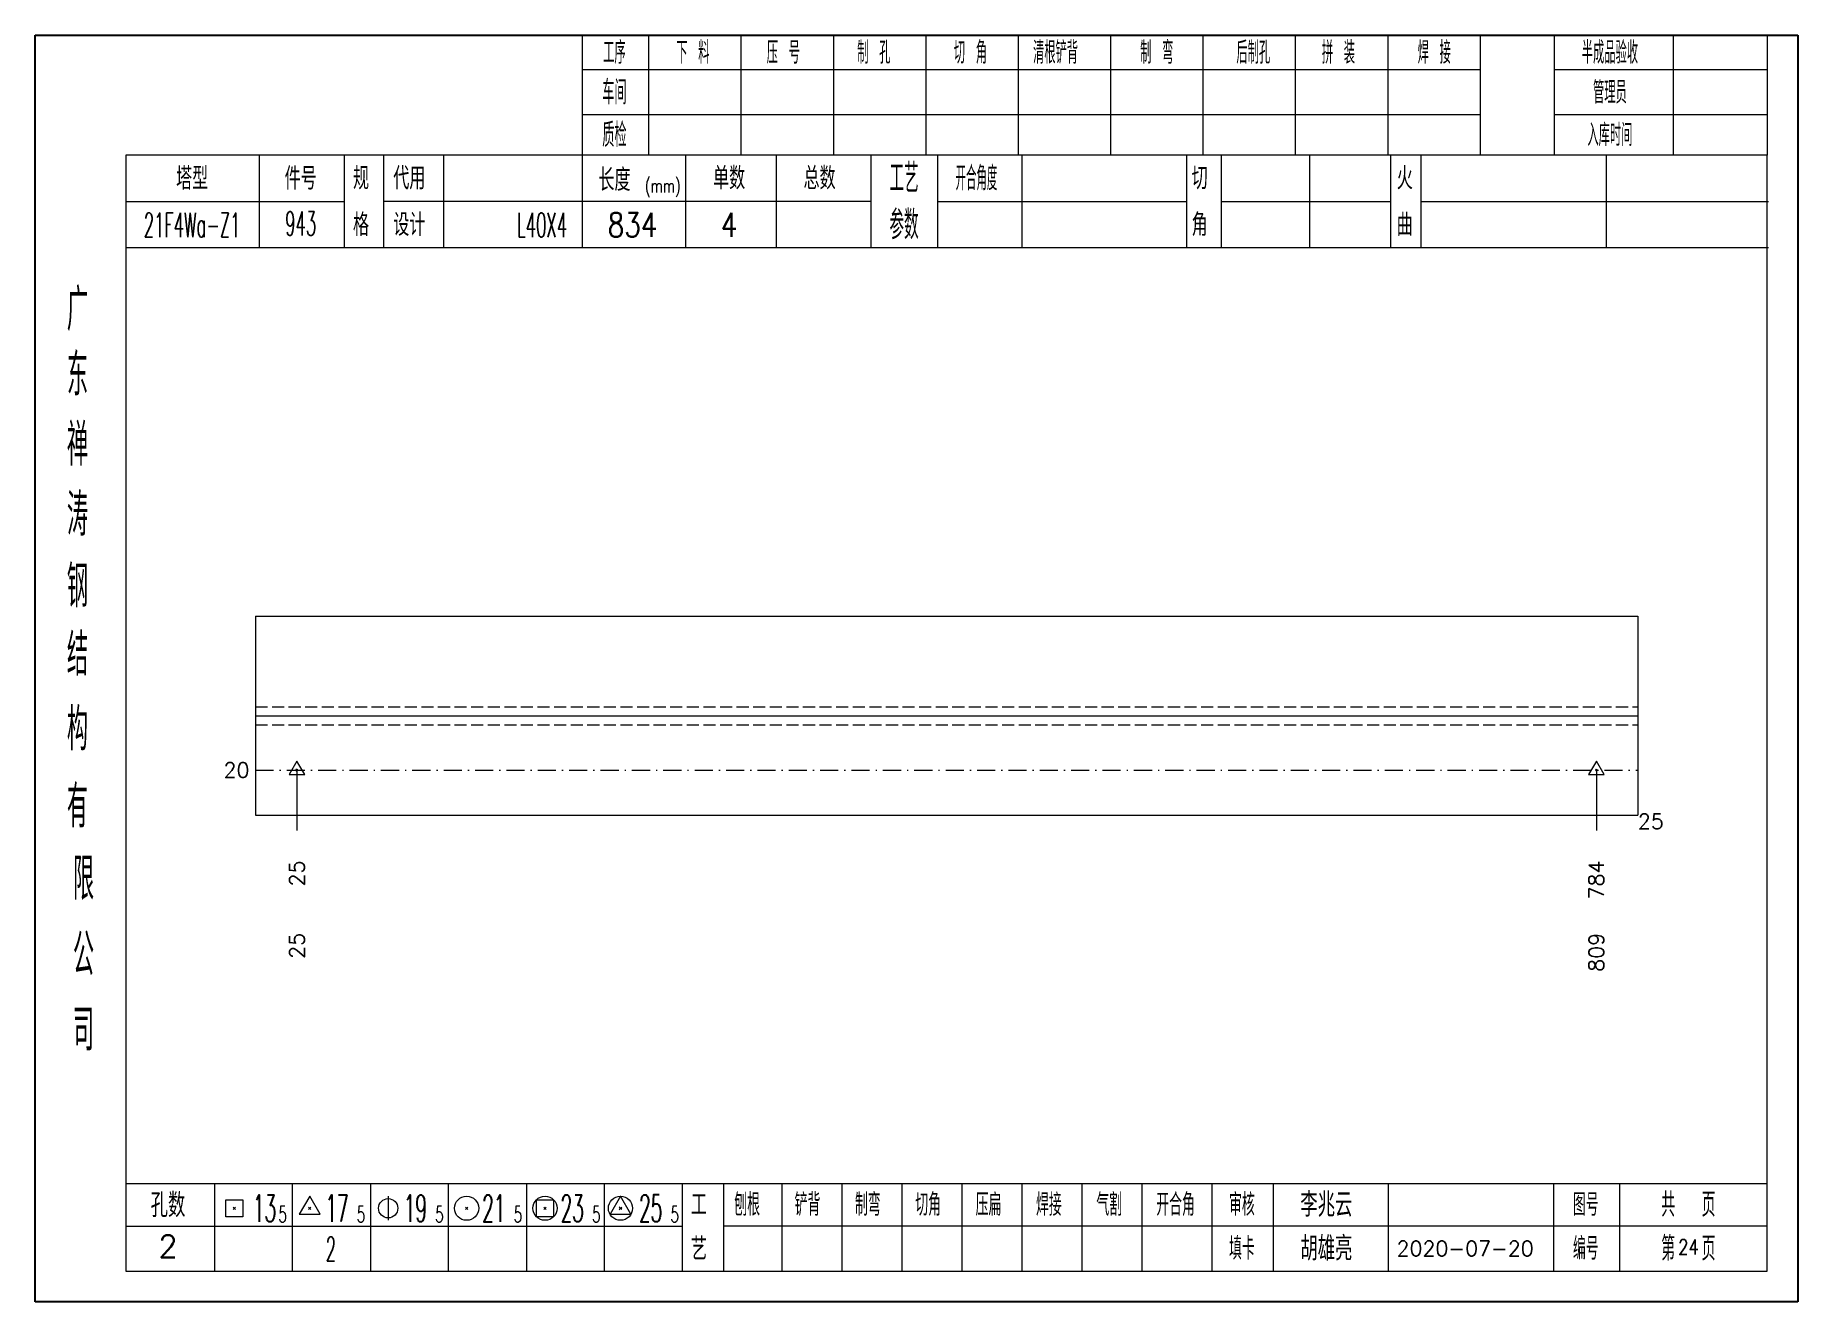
# Model space of a CAD drawing. Extents: x 1310 to 15542, y -76 to 8381.
# Drawn here: x 8695.4 to 8987.5, y -76.1 to 133.9 of the extents above; entities that cross this region are included whole.
import ezdxf
from ezdxf.enums import TextEntityAlignment as Align

# ---------------------------------------------------------------- set-up
doc = ezdxf.new("R2010")
doc.units = 0
doc.header["$MEASUREMENT"] = 0
doc.linetypes.add('一点画线', pattern=[5.2, 3, -1, 0.2, -1])
doc.linetypes.add('虚线', pattern=[2.75, 2, -0.75])
doc.layers.get('0').update_dxf_attribs({"linetype": 'CONTINUOUS', "lineweight": 25})
for name, color, linetype, lineweight in [('1', 7, 'CONTINUOUS', 25), ('4', 7, 'CONTINUOUS', 25), ('5', 7, 'CONTINUOUS', 25)]:
    doc.layers.add(name, color=color, linetype=linetype, lineweight=lineweight)
doc.styles.get("Standard").update_dxf_attribs({"font": 'simplex.shx', "width": 0.7, "height": 3, "bigfont": 'gbhzfs.shx'})

msp = doc.modelspace()

# ---------------------------------------------------------------- texts
at = {"color": 7, "linetype": 'Continuous', "lineweight": 13}
msp.add_text('20', height=2.5, dxfattribs=at).set_placement((8730.912, 12.034), align=Align.MIDDLE_RIGHT)
at = {"layer": '1', "color": 7, "linetype": 'Continuous', "lineweight": 13}
msp.add_text('25', height=2.5, dxfattribs=at).set_placement((8961.042, 3.534), align=Align.MIDDLE_LEFT)
at = {"layer": '1', "color": 8, "linetype": 'Continuous', "lineweight": 9}
for s, p in [('25', (8738.78, -2.966)), ('784', (8954.173, -2.966))]:
    msp.add_text(s, height=2.5, rotation=90, dxfattribs=at).set_placement(p, align=Align.MIDDLE_RIGHT)
at = {"layer": '1', "color": 7, "linetype": 'Continuous', "lineweight": 13}
for s, p in [('25', (8738.78, -14.966)), ('809', (8954.173, -14.966))]:
    msp.add_text(s, height=2.5, rotation=90, dxfattribs=at).set_placement(p, align=Align.MIDDLE_RIGHT)
at = {"layer": '4', "color": 1, "linetype": 'Continuous', "lineweight": 25}
for s, height, width, p in [('工序', 3.7, 0.7, (8791.412, 130.991)), ('下 料', 3.7, 0.7, (8804.412, 130.991)), ('压 号', 3.7, 0.7, (8819.412, 130.991)), ('制 孔', 3.7, 0.7, (8834.412, 130.991)), ('切 角', 3.7, 0.7, (8850.412, 130.991)), ('清根铲背 ', 3.7, 0.7, (8865.412, 130.991)), (' 制 弯', 3.7, 0.7, (8880.412, 130.991)), (' 后制孔', 3.7, 0.7, (8896.412, 130.991)), ('拼 装', 3.7, 0.7, (8911.412, 130.991)), (' 焊 接', 3.7, 0.7, (8926.412, 130.991)), ('半成品验收', 3.7, 0.7, (8956.412, 130.991)), ('车间', 4, 0.7, (8791.412, 124.391)), ('管理员', 3.7, 0.7, (8956.412, 124.391)), ('质检', 4, 0.7, (8791.412, 117.331)), ('入库时间', 3.7, 0.7, (8956.412, 117.331)), ('工艺', 4.8, 0.7, (8839.412, 110.151)), ('开合角度', 4, 0.6, (8851.412, 110.151)), ('(mm)', 2.24, 0.7, (8799.412, 108.891)), ('参数', 4.8, 0.7, (8839.412, 102.441)), ('21F4Wa-Z1', 4, 0.5, (8721.412, 102.411)), ('943', 4, 0.5, (8739.412, 102.661)), ('L40X4', 4, 0.5, (8779.412, 102.391)), ('834', 4, 0.8, (8794.412, 102.441)), ('4', 4, 0.8, (8810.412, 102.441)), ('广', 6.96, 0.7, (8702.412, 88.361)), ('东', 6.96, 0.7, (8702.412, 77.571)), ('禅', 6.96, 0.7, (8702.412, 65.981)), ('涛', 6.96, 0.7, (8702.412, 54.381)), ('钢', 6.96, 0.7, (8702.412, 42.491)), ('结', 6.96, 0.7, (8702.412, 31.181)), ('构', 6.96, 0.7, (8702.412, 18.801)), ('有', 6.96, 0.7, (8702.412, 5.991)), ('限', 6.96, 0.7, (8703.412, -6.009)), ('公', 6.96, 0.7, (8703.412, -18.549)), ('司', 6.96, 0.7, (8703.412, -31.029)), ('13', 4.47, 0.5, (8733.412, -60.609)), ('17', 4.47, 0.5, (8745.412, -60.609)), ('19', 4.47, 0.5, (8758.412, -60.609)), ('21', 4.47, 0.5, (8771.412, -60.609)), ('23', 4.47, 0.5, (8784.412, -60.609)), ('25', 4.47, 0.5, (8797.412, -60.609)), ('刨根', 3.7, 0.8, (8813.412, -60.009)), ('铲背', 3.7, 0.8, (8823.412, -60.009)), ('制弯', 3.7, 0.8, (8833.412, -60.009)), ('切角', 3.7, 0.8, (8843.412, -60.009)), ('压扁', 3.7, 0.8, (8853.412, -60.009)), ('焊接', 3.7, 0.8, (8863.412, -60.009)), ('气割', 3.7, 0.8, (8873.412, -60.009)), ('开合角', 3.7, 0.8, (8884.412, -60.009)), ('审核', 3.7, 0.8, (8895.412, -60.009)), ('图号', 3.7, 0.8, (8952.412, -60.009)), ('共  页', 4, 0.8, (8969.412, -60.009)), ('5', 2.68, 0.6, (8736.412, -61.609)), ('5', 2.68, 0.6, (8749.412, -61.609)), ('5', 2.68, 0.6, (8762.412, -61.609)), ('5', 2.68, 0.6, (8775.412, -61.609)), ('5', 2.68, 0.6, (8788.412, -61.609)), ('5', 2.68, 0.6, (8801.412, -61.609)), ('2', 4, 0.5, (8744.412, -67.359)), ('填卡', 3.7, 0.8, (8895.412, -67.279)), ('编号', 3.7, 0.8, (8952.412, -67.279)), ('第  页', 4, 0.8, (8969.412, -67.279))]:
    msp.add_text(s, height=height, dxfattribs=dict(at, width=width)).set_placement(p, align=Align.MIDDLE_CENTER)
for s, height, p in [('塔型', 3.7, (8721.412, 110.121)), ('件号', 3.7, (8739.412, 110.121)), ('规', 3.7, (8749.412, 110.151)), ('代用', 3.7, (8757.412, 110.151)), ('长度', 3.7, (8791.412, 109.891)), ('单数', 3.7, (8810.412, 110.151)), ('总数', 3.7, (8825.412, 110.151)), ('切', 3.7, (8888.412, 110.151)), ('火', 3.7, (8922.412, 110.151)), ('格', 3.7, (8749.412, 102.441)), ('设计', 3.7, (8757.412, 102.441)), ('角', 3.7, (8888.412, 102.441)), ('曲', 3.7, (8922.412, 102.441)), ('孔数', 4, (8717.412, -60.089)), ('工', 3.7, (8805.412, -60.009)), ('李兆云', 4, (8909.412, -60.009)), ('2', 3.7, (8717.412, -66.919)), ('艺', 3.7, (8805.412, -67.359)), ('胡雄亮', 4, (8909.412, -67.279)), ('2020-07-20', 2.5, (8932.412, -67.279))]:
    msp.add_text(s, height=height, dxfattribs=at).set_placement(p, align=Align.MIDDLE_CENTER)
at = {"layer": '4', "color": 6, "linetype": 'Continuous', "lineweight": 25, "width": 0.8}
msp.add_text('24', height=2.5, dxfattribs=at).set_placement((8969.437, -67.051), align=Align.MIDDLE_CENTER)

# ---------------------------------------------------------------- blocks, each defined once
blk = doc.blocks.new('孔17.5')
at = {"layer": '5', "color": 7, "linetype": 'Continuous', "lineweight": 13}
for p, q in [((0, 1), (-0.866, -0.5)), ((-0.1, -0.1), (0.1, 0.1)), ((0.1, -0.1), (-0.1, 0.1)), ((0.866, -0.5), (0, 1)), ((-0.866, -0.5), (0.866, -0.5))]:
    blk.add_line(p, q, dxfattribs=at)
blk = doc.blocks.new('CTJGK')
at = {"color": 6, "linetype": 'Continuous'}
for p, q in [((0, 209.97), (292.13, 209.97)), ((0, 0), (0, 209.97)), ((292.13, 209.97), (292.13, 0)), ((292.13, 0), (0, 0))]:
    blk.add_line(p, q, dxfattribs=at)

# ---------------------------------------------------------------- linework, layer by layer
at = {"color": 7, "linetype": 'Continuous', "lineweight": 18}
for p, q in [((8731.912, 37.534), (8731.912, 4.534)), ((8731.912, 37.534), (8961.042, 37.534)), ((8961.042, 37.534), (8961.042, 4.534)), ((8731.912, 21.034), (8961.042, 21.034))]:
    msp.add_line(p, q, dxfattribs=at)
at = {"color": 1, "linetype": '虚线', "lineweight": 18}
for p, q in [((8731.912, 22.534), (8961.042, 22.534)), ((8731.912, 19.534), (8961.042, 19.534))]:
    msp.add_line(p, q, dxfattribs=at)
at = {"color": 3, "linetype": '一点画线', "lineweight": 13}
msp.add_line((8731.912, 12.034), (8961.042, 12.034), dxfattribs=at)
at = {"color": 7, "linetype": 'Continuous', "lineweight": 13}
for p, q in [((8738.78, 12.034), (8738.78, 2.034)), ((8954.173, 12.034), (8954.173, 2.034))]:
    msp.add_line(p, q, dxfattribs=at)
at = {"layer": '1', "color": 7, "linetype": 'Continuous', "lineweight": 18}
msp.add_line((8731.912, 4.534), (8961.042, 4.534), dxfattribs=at)
at = {"layer": '4', "color": 1, "linetype": 'Continuous', "lineweight": 18}
for p, q in [((8695.412, 133.861), (8695.412, -76.109)), ((8987.542, 133.861), (8695.412, 133.861)), ((8786.042, 133.861), (8786.042, 114.021)), ((8797.072, 133.861), (8797.072, 114.001)), ((8812.382, 133.861), (8812.382, 114.001)), ((8827.702, 133.861), (8827.702, 114.001)), ((8843.012, 133.861), (8843.012, 114.001)), ((8858.322, 133.861), (8858.322, 114.001)), ((8873.632, 133.861), (8873.632, 114.001)), ((8888.952, 133.861), (8888.952, 114.001)), ((8904.262, 133.861), (8904.262, 114.001)), ((8919.572, 133.861), (8919.572, 114.001)), ((8934.882, 133.861), (8934.882, 114.021)), ((8934.882, 133.861), (8934.882, 114.001)), ((8947.162, 133.861), (8947.162, 114.001)), ((8966.912, 133.861), (8966.912, 114.001)), ((8982.492, 133.861), (8982.492, 114.001)), ((8987.542, 104.061), (8987.542, 133.861)), ((8934.882, 128.131), (8786.042, 128.131)), ((8982.492, 128.131), (8947.162, 128.131)), ((8934.882, 120.651), (8786.042, 120.651)), ((8982.492, 120.651), (8947.162, 120.651)), ((8710.422, 114.001), (8710.422, -71.059)), ((8982.492, 114.001), (8710.422, 114.001)), ((8732.542, 114.011), (8732.542, 98.591)), ((8746.692, 98.591), (8746.692, 114.001)), ((8753.192, 98.591), (8753.192, 114.001)), ((8763.062, 114.001), (8763.062, 98.591)), ((8786.042, 114.021), (8786.042, 98.591)), ((8803.162, 114.001), (8803.162, 98.591)), ((8818.212, 114.001), (8818.212, 98.591)), ((8833.912, 114.001), (8833.912, 98.591)), ((8844.972, 114.001), (8844.972, 98.591)), ((8858.922, 114.001), (8858.922, 98.591)), ((8886.222, 114.001), (8886.222, 98.591)), ((8891.982, 114.001), (8891.982, 98.591)), ((8906.602, 114.001), (8906.602, 98.591)), ((8920.062, 114.001), (8920.062, 98.591)), ((8925.052, 114.001), (8925.052, 98.591)), ((8955.792, 114.001), (8955.792, 98.591)), ((8982.492, -71.059), (8982.492, 114.001)), ((8746.692, 106.241), (8710.422, 106.241)), ((8833.912, 106.291), (8753.192, 106.291)), ((8844.972, 106.291), (8886.222, 106.291)), ((8891.982, 106.291), (8920.062, 106.291)), ((8925.052, 106.291), (8982.672, 106.291)), ((8987.542, -76.109), (8987.542, 104.061)), ((8982.672, 98.591), (8710.422, 98.591)), ((8710.422, -56.529), (8982.492, -56.529)), ((8725.112, -56.529), (8725.112, -71.059)), ((8738.042, -71.059), (8738.042, -56.529)), ((8750.972, -56.529), (8750.972, -71.059)), ((8763.892, -71.059), (8763.892, -56.529)), ((8776.822, -56.529), (8776.822, -71.059)), ((8789.752, -71.059), (8789.752, -56.529)), ((8802.672, -71.059), (8802.672, -56.529)), ((8809.542, -71.059), (8809.542, -56.529)), ((8819.202, -71.059), (8819.202, -56.529)), ((8829.142, -71.059), (8829.142, -56.529)), ((8839.082, -71.059), (8839.082, -56.529)), ((8849.032, -71.059), (8849.032, -56.529)), ((8858.972, -71.059), (8858.972, -56.529)), ((8868.912, -71.059), (8868.912, -56.529)), ((8878.862, -71.059), (8878.862, -56.529)), ((8890.502, -71.059), (8890.502, -56.529)), ((8900.652, -71.059), (8900.652, -56.529)), ((8919.712, -71.059), (8919.712, -56.529)), ((8947.092, -71.059), (8947.092, -56.529)), ((8958.052, -71.059), (8958.052, -56.529)), ((8802.672, -63.659), (8710.422, -63.659)), ((8809.502, -63.499), (8982.492, -63.499)), ((8710.422, -71.059), (8982.492, -71.059)), ((8695.412, -76.109), (8987.542, -76.109))]:
    msp.add_line(p, q, dxfattribs=at)
at = {"layer": '4', "color": 7, "linetype": 'Continuous', "lineweight": 13}
for p, q in [((8726.998, -62.023), (8726.998, -59.195)), ((8726.998, -59.195), (8729.826, -59.195)), ((8728.212, -60.809), (8728.612, -60.409)), ((8728.612, -60.809), (8728.212, -60.409)), ((8729.826, -59.195), (8729.826, -62.023)), ((8740.912, -58.609), (8739.18, -61.609)), ((8740.712, -60.809), (8741.112, -60.409)), ((8741.112, -60.809), (8740.712, -60.409)), ((8742.644, -61.609), (8740.912, -58.609)), ((8753.912, -58.609), (8753.912, -62.609)), ((8766.712, -60.809), (8767.112, -60.409)), ((8767.112, -60.809), (8766.712, -60.409)), ((8778.498, -62.023), (8778.498, -59.195)), ((8778.498, -59.195), (8781.326, -59.195)), ((8779.712, -60.809), (8780.112, -60.409)), ((8780.112, -60.809), (8779.712, -60.409)), ((8781.326, -59.195), (8781.326, -62.023)), ((8792.412, -58.609), (8790.68, -61.609)), ((8792.212, -60.809), (8792.612, -60.409)), ((8792.612, -60.809), (8792.212, -60.409)), ((8794.144, -61.609), (8792.412, -58.609)), ((8729.826, -62.023), (8726.998, -62.023)), ((8739.18, -61.609), (8742.644, -61.609)), ((8781.326, -62.023), (8778.498, -62.023)), ((8790.68, -61.609), (8794.144, -61.609))]:
    msp.add_line(p, q, dxfattribs=at)
for centre, radius in [((8753.912, -60.609), 1.6), ((8766.912, -60.609), 2), ((8779.912, -60.609), 2), ((8792.412, -60.609), 2)]:
    msp.add_circle(centre, radius, dxfattribs=at)

# ---------------------------------------------------------------- block references
at = {"color": 0, "linetype": 'Continuous'}
msp.add_blockref('CTJGK', (8695.412, -76.109), dxfattribs=at)
at = {"layer": '1', "color": 8, "linetype": 'Continuous', "lineweight": 9, "xscale": 1.5, "yscale": 1.5, "zscale": 1.5}
for p in [(8738.78, 12.034), (8954.173, 12.034)]:
    msp.add_blockref('孔17.5', p, dxfattribs=at)

msp.set_redraw_order([(e.dxf.handle, doc.entitydb.next_handle()) for e in msp.query("TEXT MTEXT ATTDEF DIMENSION ARC_DIMENSION")])  # texts and dimensions are drawn at this point

doc.saveas('drawing.dxf')
